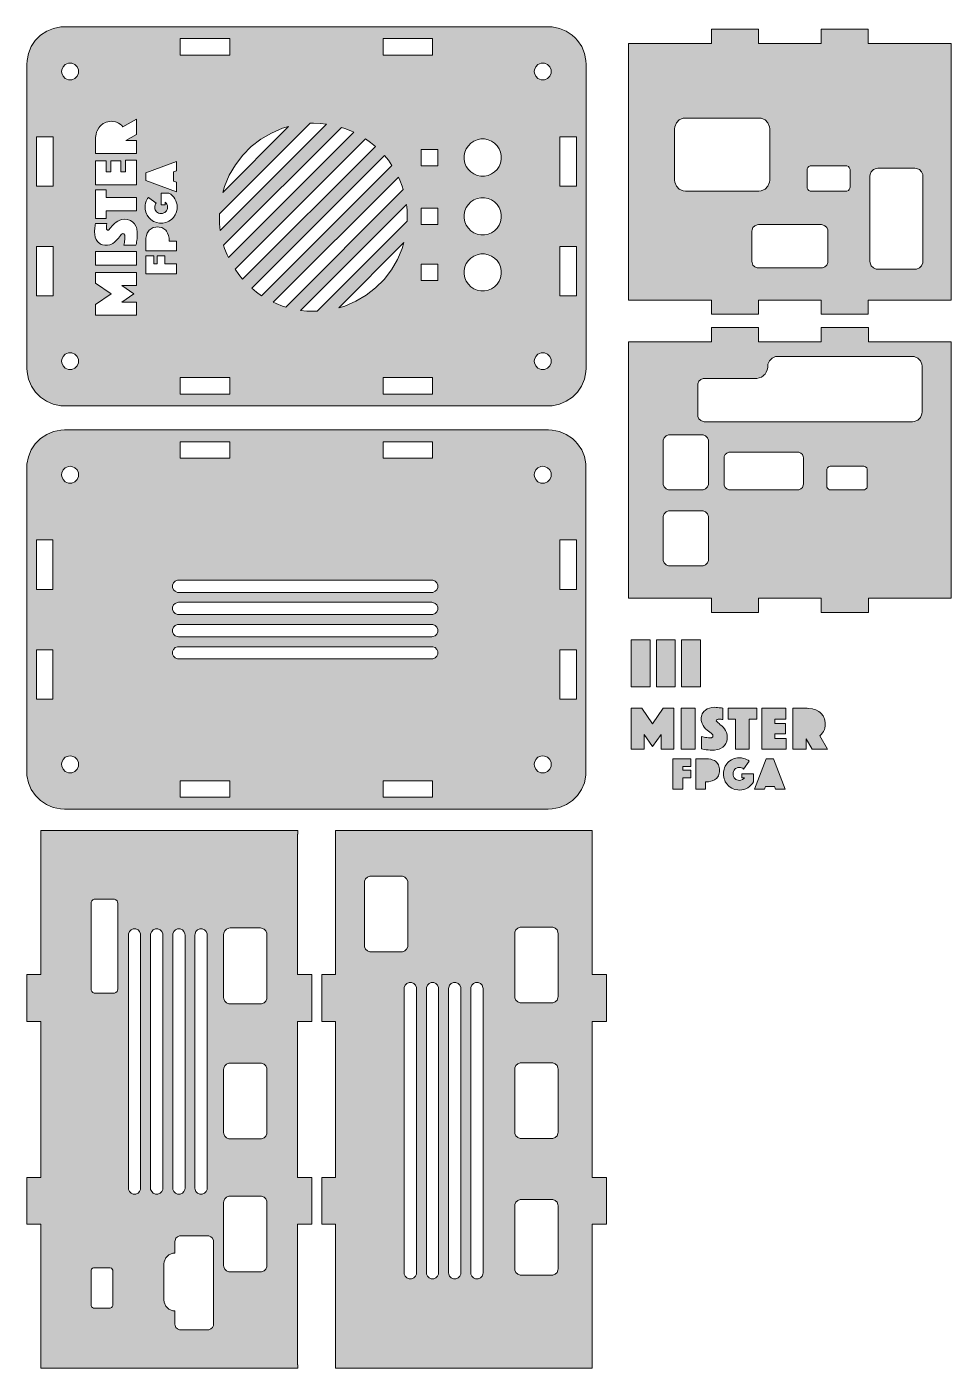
# Model space of a CAD drawing. Header units: millimetres. Extents: x 7 to 203, y 6 to 291.
import ezdxf

# ---------------------------------------------------------------- set-up
doc = ezdxf.new("R2010")
doc.units = ezdxf.units.MM
doc.header["$MEASUREMENT"] = 0
doc.layers.add('_U+5716_U+5C64 1', color=7, linetype='Continuous')

# ---------------------------------------------------------------- blocks, each defined once
blk = doc.blocks.new('block 2')
at = {"layer": '_U+5716_U+5C64 1', "true_color": 0x5a7cba}
h = blk.add_hatch(color=163, dxfattribs=at)
h.paths.add_polyline_path([(117.57, 210.46), (118.4, 210.48), (119.97, 210.8), (121.4, 211.41), (122.7, 212.28), (123.78, 213.36), (124.64, 214.65), (125.26, 216.09), (125.57, 217.66), (125.62, 218.48), (125.62, 283.04), (125.57, 283.85), (125.28, 285.37), (124.69, 286.83), (123.8, 288.12), (123.27, 288.71), (122.67, 289.24), (121.38, 290.11), (119.94, 290.72), (118.4, 291.02), (117.59, 291.04), (14.7, 291.04), (13.92, 291.02), (12.38, 290.72), (10.94, 290.11), (9.62, 289.24), (9.05, 288.71), (8.5, 288.12), (7.63, 286.83), (7.04, 285.39), (6.75, 283.85), (6.7, 283.04), (6.7, 218.48), (6.75, 217.66), (7.06, 216.09), (7.68, 214.65), (8.52, 213.36), (9.62, 212.28), (10.89, 211.41), (12.33, 210.8), (13.9, 210.48), (14.72, 210.46)])
h.paths.add_polyline_path([(82.46, 288.54), (82.46, 285.05), (92.96, 285.05), (92.96, 288.54)])
h.paths.add_polyline_path([(39.34, 288.54), (39.34, 285.05), (49.84, 285.05), (49.84, 288.54)])
h.paths.add_polyline_path([(15.91, 279.76), (15.55, 279.78), (14.89, 280.06), (14.41, 280.54), (14.15, 281.18), (14.11, 281.54), (14.15, 281.9), (14.41, 282.55), (14.89, 283.04), (15.55, 283.32), (15.91, 283.34), (16.27, 283.32), (16.93, 283.04), (17.41, 282.55), (17.69, 281.9), (17.71, 281.54), (17.69, 281.18), (17.41, 280.54), (16.93, 280.06), (16.27, 279.78)])
h.paths.add_polyline_path([(116.41, 279.76), (116.05, 279.78), (115.39, 280.06), (114.91, 280.54), (114.63, 281.18), (114.61, 281.54), (114.63, 281.9), (114.91, 282.55), (115.39, 283.04), (116.05, 283.32), (116.41, 283.34), (116.77, 283.32), (117.43, 283.04), (117.91, 282.55), (118.17, 281.9), (118.21, 281.54), (118.17, 281.18), (117.91, 280.54), (117.43, 280.06), (116.77, 279.78)])
h.paths.add_polyline_path([(21.31, 264.08), (21.31, 267.08), (21.33, 267.48), (21.43, 268.25), (21.54, 268.61), (21.65, 268.96), (21.99, 269.58), (22.2, 269.83), (22.41, 270.09), (22.94, 270.49), (23.26, 270.66), (23.57, 270.79), (24.29, 270.93), (24.69, 270.95), (25.01, 270.93), (25.56, 270.85), (25.8, 270.76), (26.22, 270.57), (26.56, 270.36), (26.87, 270.09), (27.13, 269.77), (29.99, 271.4), (29.99, 268.16), (27.78, 266.85), (29.99, 266.85), (29.99, 264.08)])
h.paths.add_polyline_path([(47.85, 247.76), (70.44, 270.36), (69.06, 270.51), (67.64, 270.55), (67.28, 270.55), (66.92, 270.53), (47.66, 251.27), (47.64, 250.91), (47.64, 250.55), (47.68, 249.13)])
h.paths.add_polyline_path([(48.36, 255.82), (62.37, 269.85), (61.1, 269.47), (58.71, 268.46), (56.47, 267.14), (54.43, 265.58), (52.61, 263.76), (51.05, 261.73), (49.73, 259.5), (48.72, 257.09)])
h.paths.add_polyline_path([(49.59, 241.96), (76.26, 268.61), (75.6, 268.9), (74.29, 269.43), (73.59, 269.64), (48.55, 244.6), (48.76, 243.92), (49.29, 242.59)])
h.paths.add_polyline_path([(8.76, 267.67), (8.76, 257.17), (12.27, 257.17), (12.27, 267.67)])
h.paths.add_polyline_path([(120.05, 267.67), (120.05, 257.17), (123.56, 257.17), (123.56, 267.67)])
h.paths.add_polyline_path([(52.59, 237.38), (80.81, 265.6), (79.79, 266.45), (78.71, 267.21), (50.98, 239.48), (51.75, 238.4)])
h.paths.add_polyline_path([(103.65, 259.29), (103.24, 259.31), (102.46, 259.46), (101.76, 259.76), (101.13, 260.2), (100.6, 260.73), (100.15, 261.37), (99.86, 262.06), (99.71, 262.85), (99.69, 263.25), (99.71, 263.65), (99.86, 264.41), (100.15, 265.13), (100.6, 265.77), (101.13, 266.3), (101.76, 266.72), (102.46, 267.02), (103.24, 267.19), (103.65, 267.19), (104.05, 267.19), (104.81, 267.02), (105.53, 266.72), (106.16, 266.3), (106.69, 265.77), (107.12, 265.13), (107.41, 264.41), (107.58, 263.65), (107.58, 263.25), (107.58, 262.85), (107.41, 262.06), (107.12, 261.37), (106.69, 260.73), (106.16, 260.2), (105.53, 259.76), (104.81, 259.46), (104.05, 259.31)])
h.paths.add_polyline_path([(90.59, 264.99), (90.59, 261.49), (94.1, 261.49), (94.1, 264.99)])
h.paths.add_polyline_path([(56.63, 233.87), (84.34, 261.58), (83.58, 262.66), (82.73, 263.67), (54.52, 235.46), (55.53, 234.61)])
h.paths.add_polyline_path([(21.31, 262.57), (21.31, 257.45), (29.99, 257.45), (29.99, 262.66), (27.72, 262.66), (27.72, 260.22), (26.71, 260.22), (26.71, 262.53), (24.55, 262.53), (24.55, 260.22), (23.59, 260.22), (23.59, 262.57)])
h.paths.add_polyline_path([(32.02, 258.4), (32.02, 259.97), (38.52, 262.42), (38.52, 260.39), (37.92, 260.18), (37.92, 258.21), (38.52, 257.98), (38.52, 255.95)])
h.paths.add_polyline_path([(61.76, 231.44), (86.76, 256.43), (86.54, 257.13), (86.04, 258.47), (85.74, 259.1), (59.09, 232.47), (59.75, 232.18), (61.08, 231.65)])
h.paths.add_polyline_path([(21.31, 256.35), (21.31, 250.3), (23.59, 250.3), (23.59, 251.9), (29.99, 251.9), (29.99, 254.76), (23.59, 254.76), (23.59, 256.35)])
h.paths.add_polyline_path([(35.26, 255.69), (35.26, 253.2), (36.1, 253.2), (36.1, 253.79), (36.34, 253.58), (36.48, 253.3), (36.61, 253.03), (36.63, 252.71), (36.61, 252.43), (36.53, 252.18), (36.42, 251.95), (36.25, 251.74), (36.06, 251.57), (35.81, 251.46), (35.55, 251.35), (35.28, 251.33), (34.98, 251.35), (34.73, 251.44), (34.47, 251.54), (34.28, 251.71), (34.11, 251.88), (34.01, 252.12), (33.92, 252.35), (33.9, 252.62), (33.92, 252.88), (33.99, 253.15), (34.07, 253.39), (34.22, 253.58), (32.55, 254.76), (32.38, 254.53), (32.21, 254.23), (32.08, 253.94), (31.95, 253.56), (31.87, 253.13), (31.85, 252.6), (31.87, 252.26), (32, 251.61), (32.12, 251.29), (32.27, 250.99), (32.63, 250.47), (32.86, 250.25), (33.1, 250.04), (33.63, 249.68), (33.94, 249.56), (34.26, 249.43), (34.92, 249.3), (35.28, 249.3), (35.62, 249.3), (36.29, 249.45), (36.61, 249.56), (36.91, 249.7), (37.46, 250.06), (37.69, 250.3), (37.92, 250.53), (38.28, 251.08), (38.41, 251.38), (38.54, 251.69), (38.66, 252.35), (38.69, 252.71), (38.66, 253.17), (38.56, 253.64), (38.41, 254.06), (38.2, 254.47), (37.94, 254.85), (37.63, 255.16), (37.29, 255.46), (36.91, 255.69)])
h.paths.add_polyline_path([(103.65, 246.8), (103.24, 246.82), (102.46, 246.97), (101.76, 247.27), (101.13, 247.69), (100.6, 248.24), (100.15, 248.86), (99.86, 249.58), (99.71, 250.34), (99.69, 250.74), (99.71, 251.16), (99.86, 251.93), (100.15, 252.65), (100.6, 253.26), (101.13, 253.81), (101.76, 254.23), (102.46, 254.53), (103.24, 254.68), (103.65, 254.7), (104.05, 254.68), (104.81, 254.53), (105.53, 254.23), (106.16, 253.81), (106.69, 253.26), (107.12, 252.65), (107.41, 251.93), (107.58, 251.16), (107.58, 250.74), (107.58, 250.34), (107.41, 249.58), (107.12, 248.86), (106.69, 248.24), (106.16, 247.69), (105.53, 247.27), (104.81, 246.97), (104.05, 246.82)])
h.paths.add_polyline_path([(87.58, 249.7), (68.45, 230.57), (68.04, 230.55), (67.64, 230.55), (66.27, 230.59), (64.91, 230.74), (87.45, 253.28), (87.54, 252.67), (87.58, 252.05)])
h.paths.add_polyline_path([(90.59, 252.5), (90.59, 249), (94.1, 249), (94.1, 252.5)])
h.paths.add_polyline_path([(21.29, 249.2), (21.24, 248.92), (21.2, 248.64), (21.18, 248.37), (21.14, 248.07), (21.12, 247.76), (21.12, 247.46), (21.14, 246.87), (21.27, 246.34), (21.46, 245.83), (21.75, 245.41), (21.9, 245.22), (22.3, 244.92), (22.54, 244.79), (22.77, 244.71), (23.3, 244.58), (23.59, 244.58), (23.87, 244.58), (24.36, 244.69), (24.57, 244.77), (24.99, 244.96), (25.33, 245.22), (25.65, 245.51), (25.92, 245.83), (26.18, 246.13), (26.41, 246.42), (26.62, 246.68), (26.79, 246.89), (26.96, 247.04), (27.13, 247.06), (27.34, 247.04), (27.55, 246.74), (27.57, 246.46), (27.57, 246.13), (27.55, 245.79), (27.49, 245.47), (27.45, 245.19), (27.38, 244.9), (27.3, 244.6), (29.9, 244.6), (29.99, 244.92), (30.05, 245.3), (30.11, 245.64), (30.16, 246.04), (30.2, 246.49), (30.2, 246.95), (30.2, 247.35), (30.09, 248.07), (29.99, 248.37), (29.88, 248.67), (29.58, 249.15), (29.41, 249.36), (29.22, 249.53), (28.78, 249.83), (28.53, 249.91), (28.02, 250.06), (27.47, 250.11), (26.94, 250.08), (26.47, 249.94), (26.05, 249.75), (25.69, 249.49), (25.35, 249.24), (25.05, 248.94), (24.8, 248.64), (24.59, 248.39), (24.38, 248.14), (24.21, 247.95), (24.06, 247.8), (23.95, 247.78), (23.85, 247.8), (23.76, 247.86), (23.72, 247.95), (23.68, 248.03), (23.66, 248.14), (23.66, 248.26), (23.64, 248.37), (23.64, 248.45), (23.64, 248.6), (23.66, 248.73), (23.68, 248.86), (23.68, 248.96), (23.7, 249.09), (23.7, 249.2)])
h.paths.add_polyline_path([(34.49, 248.48), (34.81, 248.45), (35.38, 248.35), (35.64, 248.24), (35.87, 248.12), (36.25, 247.8), (36.4, 247.59), (36.65, 247.16), (36.82, 246.66), (36.95, 246.1), (36.97, 245.49), (38.52, 245.49), (38.52, 243.42), (32.02, 243.42), (32.02, 245.49), (32.04, 246.1), (32.15, 246.66), (32.31, 247.16), (32.57, 247.59), (32.74, 247.8), (33.12, 248.12), (33.35, 248.24), (33.58, 248.35), (34.16, 248.45)])
h.paths.add_polyline_path([(73.04, 231.29), (74.29, 231.67), (76.66, 232.69), (78.86, 233.98), (80.87, 235.52), (82.67, 237.32), (84.24, 239.35), (85.53, 241.55), (86.54, 243.92), (86.9, 245.17)])
h.paths.add_polyline_path([(8.76, 244.33), (8.76, 233.83), (12.27, 233.83), (12.27, 244.33)])
h.paths.add_polyline_path([(120.05, 244.33), (120.05, 233.83), (123.56, 233.83), (123.56, 244.33)])
h.paths.add_polyline_path([(21.31, 243.29), (21.31, 240.35), (29.99, 240.35), (29.99, 243.29)])
h.paths.add_polyline_path([(103.65, 234.87), (103.24, 234.89), (102.46, 235.03), (101.76, 235.35), (101.13, 235.78), (100.6, 236.3), (100.15, 236.94), (99.86, 237.64), (99.71, 238.42), (99.69, 238.82), (99.71, 239.23), (99.86, 240.01), (100.15, 240.71), (100.6, 241.34), (101.13, 241.87), (101.76, 242.29), (102.46, 242.59), (103.24, 242.76), (103.65, 242.78), (104.05, 242.76), (104.81, 242.59), (105.53, 242.29), (106.16, 241.87), (106.69, 241.34), (107.12, 240.71), (107.41, 240.01), (107.58, 239.23), (107.58, 238.82), (107.58, 238.42), (107.41, 237.64), (107.12, 236.94), (106.69, 236.3), (106.16, 235.78), (105.53, 235.35), (104.81, 235.03), (104.05, 234.89)])
h.paths.add_polyline_path([(32.02, 242.38), (32.02, 238.55), (38.52, 238.55), (38.52, 240.62), (36.06, 240.62), (36.06, 242.36), (34.43, 242.36), (34.43, 240.62), (33.71, 240.62), (33.71, 242.38)])
h.paths.add_polyline_path([(90.59, 240.58), (90.59, 237.07), (94.1, 237.07), (94.1, 240.58)])
h.paths.add_polyline_path([(21.31, 238.78), (21.31, 236.5), (24.65, 234.25), (21.31, 231.99), (21.31, 229.7), (29.99, 229.7), (29.99, 232.47), (26.87, 232.47), (29.46, 234.25), (26.87, 236.01), (29.99, 236.01), (29.99, 238.78)])
h.paths.add_polyline_path([(116.41, 218.16), (116.05, 218.19), (115.39, 218.46), (114.91, 218.95), (114.63, 219.58), (114.61, 219.96), (114.63, 220.32), (114.91, 220.96), (115.39, 221.45), (116.05, 221.72), (116.41, 221.74), (116.77, 221.72), (117.43, 221.45), (117.91, 220.96), (118.17, 220.32), (118.21, 219.96), (118.17, 219.58), (117.91, 218.95), (117.43, 218.46), (116.77, 218.19)])
h.paths.add_polyline_path([(15.91, 218.16), (15.55, 218.19), (14.89, 218.46), (14.41, 218.95), (14.15, 219.58), (14.11, 219.96), (14.15, 220.32), (14.41, 220.96), (14.89, 221.45), (15.55, 221.72), (15.91, 221.74), (16.27, 221.72), (16.93, 221.45), (17.41, 220.96), (17.69, 220.32), (17.71, 219.96), (17.69, 219.58), (17.41, 218.95), (16.93, 218.46), (16.27, 218.19)])
h.paths.add_polyline_path([(82.46, 216.45), (82.46, 212.96), (92.96, 212.96), (92.96, 216.45)])
h.paths.add_polyline_path([(39.34, 216.45), (39.34, 212.96), (49.84, 212.96), (49.84, 216.45)])
h = blk.add_hatch(color=163, dxfattribs=at)
h.paths.add_polyline_path([(185.62, 287.51), (203.26, 287.51), (203.26, 232.94), (185.62, 232.94), (185.62, 229.93), (175.63, 229.93), (175.63, 232.94), (162.28, 232.94), (162.28, 229.93), (152.29, 229.93), (152.29, 232.94), (134.66, 232.94), (134.66, 287.51), (152.29, 287.51), (152.29, 290.51), (162.28, 290.51), (162.28, 287.51), (175.63, 287.51), (175.63, 290.51), (185.62, 290.51)])
h.paths.add_polyline_path([(195.55, 239.5), (195.89, 239.52), (196.5, 239.78), (196.97, 240.24), (197.22, 240.86), (197.25, 241.19), (197.25, 259.29), (197.22, 259.63), (196.97, 260.24), (196.5, 260.69), (195.89, 260.94), (195.55, 260.98), (187.68, 260.98), (187.32, 260.94), (186.73, 260.69), (186.26, 260.24), (186.01, 259.63), (185.98, 259.29), (185.98, 241.19), (186.01, 240.86), (186.26, 240.24), (186.73, 239.78), (187.32, 239.52), (187.68, 239.5)])
h.paths.add_polyline_path([(175.66, 239.8), (175.93, 239.82), (176.42, 240.03), (176.8, 240.39), (177.01, 240.9), (177.03, 241.17), (177.03, 247.61), (177.01, 247.88), (176.8, 248.37), (176.42, 248.75), (175.93, 248.96), (175.66, 248.98), (162.28, 248.98), (161.98, 248.96), (161.49, 248.75), (161.11, 248.37), (160.92, 247.88), (160.9, 247.61), (160.9, 241.17), (160.92, 240.9), (161.11, 240.39), (161.49, 240.03), (161.98, 239.82), (162.28, 239.8)])
h.paths.add_polyline_path([(162.36, 256.12), (162.83, 256.14), (163.67, 256.5), (164.29, 257.13), (164.65, 257.98), (164.69, 258.45), (164.69, 269.32), (164.65, 269.79), (164.29, 270.64), (163.67, 271.25), (162.83, 271.61), (162.36, 271.65), (146.76, 271.65), (146.28, 271.61), (145.45, 271.25), (144.82, 270.64), (144.46, 269.79), (144.43, 269.32), (144.43, 258.45), (144.46, 257.98), (144.82, 257.13), (145.45, 256.5), (146.28, 256.14), (146.76, 256.12)])
h.paths.add_polyline_path([(180.95, 256.12), (181.09, 256.12), (181.39, 256.24), (181.6, 256.48), (181.73, 256.75), (181.75, 256.92), (181.75, 260.69), (181.73, 260.86), (181.6, 261.13), (181.39, 261.37), (181.09, 261.47), (180.95, 261.49), (173.43, 261.49), (173.26, 261.47), (172.97, 261.37), (172.76, 261.13), (172.63, 260.86), (172.63, 260.69), (172.63, 256.92), (172.63, 256.75), (172.76, 256.48), (172.97, 256.24), (173.26, 256.12), (173.43, 256.12)])
h = blk.add_hatch(color=163, dxfattribs=at)
h.paths.add_polyline_path([(162.3, 166.52), (152.29, 166.52), (152.29, 169.52), (134.66, 169.52), (134.66, 224.09), (152.29, 224.09), (152.29, 227.1), (162.3, 227.1), (162.3, 224.09), (175.63, 224.09), (175.63, 227.1), (185.65, 227.1), (185.65, 224.09), (203.26, 224.09), (203.26, 169.52), (185.65, 169.52), (185.65, 166.52), (175.63, 166.52), (175.63, 169.52), (162.3, 169.52)])
h.paths.add_polyline_path([(150.21, 176.4), (150.51, 176.42), (151.04, 176.66), (151.44, 177.04), (151.65, 177.57), (151.67, 177.86), (151.67, 186.65), (151.65, 186.94), (151.44, 187.47), (151.04, 187.88), (150.51, 188.09), (150.21, 188.11), (143.44, 188.11), (143.14, 188.09), (142.64, 187.88), (142.23, 187.47), (142.02, 186.94), (142, 186.65), (142, 177.86), (142.02, 177.57), (142.23, 177.04), (142.64, 176.66), (143.14, 176.42), (143.44, 176.4)])
h.paths.add_polyline_path([(150.21, 192.6), (150.51, 192.62), (151.04, 192.83), (151.44, 193.23), (151.65, 193.74), (151.67, 194.03), (151.67, 202.84), (151.65, 203.14), (151.44, 203.64), (151.04, 204.05), (150.51, 204.26), (150.21, 204.28), (143.44, 204.28), (143.14, 204.26), (142.64, 204.05), (142.23, 203.64), (142.02, 203.14), (142, 202.84), (142, 194.03), (142.02, 193.74), (142.23, 193.23), (142.64, 192.83), (143.14, 192.62), (143.44, 192.6)])
h.paths.add_polyline_path([(170.62, 192.6), (170.85, 192.6), (171.29, 192.79), (171.61, 193.12), (171.8, 193.55), (171.82, 193.8), (171.82, 199.41), (171.8, 199.67), (171.61, 200.09), (171.29, 200.41), (170.85, 200.6), (170.62, 200.62), (156.2, 200.62), (155.97, 200.6), (155.53, 200.41), (155.21, 200.09), (155.02, 199.67), (155.02, 199.41), (155.02, 193.8), (155.02, 193.55), (155.21, 193.12), (155.53, 192.79), (155.97, 192.6), (156.2, 192.6)])
h.paths.add_polyline_path([(184.65, 192.6), (184.82, 192.6), (185.07, 192.7), (185.29, 192.91), (185.39, 193.19), (185.41, 193.34), (185.41, 196.83), (185.39, 196.98), (185.29, 197.25), (185.07, 197.46), (184.82, 197.57), (184.65, 197.59), (177.54, 197.59), (177.39, 197.57), (177.14, 197.46), (176.93, 197.25), (176.82, 196.98), (176.8, 196.83), (176.8, 193.34), (176.82, 193.19), (176.93, 192.91), (177.14, 192.7), (177.39, 192.6), (177.54, 192.6)])
h.paths.add_polyline_path([(195, 207.07), (195.42, 207.12), (196.19, 207.43), (196.74, 207.98), (197.05, 208.75), (197.08, 209.17), (197.08, 218.86), (197.05, 219.29), (196.74, 220.03), (196.19, 220.6), (195.42, 220.92), (195, 220.94), (166.34, 220.94), (165.92, 220.92), (165.18, 220.6), (164.61, 220.03), (164.29, 219.29), (164.27, 218.86), (164.25, 218.61), (164.14, 218.1), (163.95, 217.64), (163.67, 217.21), (163.51, 217.02), (163.31, 216.85), (162.89, 216.56), (162.4, 216.37), (161.92, 216.26), (161.66, 216.26), (150.76, 216.26), (150.49, 216.24), (150, 216.03), (149.62, 215.67), (149.41, 215.16), (149.39, 214.88), (149.39, 208.45), (149.41, 208.17), (149.62, 207.69), (150, 207.31), (150.49, 207.09), (150.76, 207.07)])
h = blk.add_hatch(color=163, dxfattribs=at)
h.paths.add_polyline_path([(117.59, 124.71), (118.42, 124.74), (119.99, 125.05), (121.43, 125.67), (122.7, 126.53), (123.78, 127.61), (124.64, 128.88), (125.26, 130.32), (125.57, 131.89), (125.6, 132.71), (125.6, 197.34), (125.57, 198.12), (125.28, 199.67), (124.69, 201.1), (123.82, 202.4), (123.27, 202.97), (122.7, 203.52), (121.38, 204.39), (119.97, 204.98), (118.42, 205.27), (117.64, 205.32), (14.72, 205.32), (13.92, 205.27), (12.4, 204.98), (10.94, 204.39), (9.62, 203.5), (9.05, 202.97), (8.5, 202.37), (7.63, 201.06), (7.04, 199.62), (6.72, 198.08), (6.7, 197.29), (6.7, 132.67), (6.72, 131.87), (7.04, 130.3), (7.66, 128.88), (8.52, 127.59), (9.6, 126.51), (10.87, 125.67), (12.31, 125.05), (13.86, 124.74), (14.68, 124.71)])
h.paths.add_polyline_path([(39.34, 202.8), (39.34, 199.31), (49.84, 199.31), (49.84, 202.8)])
h.paths.add_polyline_path([(82.46, 202.8), (82.46, 199.31), (92.96, 199.31), (92.96, 202.8)])
h.paths.add_polyline_path([(15.91, 194.01), (15.55, 194.03), (14.89, 194.31), (14.41, 194.8), (14.13, 195.43), (14.11, 195.79), (14.13, 196.17), (14.41, 196.81), (14.89, 197.29), (15.55, 197.57), (15.91, 197.59), (16.27, 197.57), (16.91, 197.29), (17.39, 196.81), (17.67, 196.17), (17.71, 195.79), (17.67, 195.43), (17.39, 194.8), (16.91, 194.31), (16.27, 194.03)])
h.paths.add_polyline_path([(116.41, 194.01), (116.03, 194.03), (115.39, 194.31), (114.91, 194.8), (114.63, 195.43), (114.61, 195.79), (114.63, 196.17), (114.91, 196.81), (115.39, 197.29), (116.03, 197.57), (116.41, 197.59), (116.77, 197.57), (117.4, 197.29), (117.89, 196.81), (118.17, 196.17), (118.19, 195.79), (118.17, 195.43), (117.89, 194.8), (117.4, 194.31), (116.77, 194.03)])
h.paths.add_polyline_path([(8.76, 181.93), (8.76, 171.43), (12.25, 171.43), (12.25, 181.93)])
h.paths.add_polyline_path([(120.05, 181.93), (120.05, 171.43), (123.56, 171.43), (123.56, 181.93)])
h.paths.add_polyline_path([(38.98, 173.38), (38.73, 173.38), (38.26, 173.16), (37.9, 172.8), (37.71, 172.34), (37.69, 172.08), (37.71, 171.81), (37.9, 171.34), (38.26, 171.01), (38.73, 170.79), (38.98, 170.79), (92.81, 170.79), (93.06, 170.79), (93.53, 171.01), (93.89, 171.34), (94.08, 171.81), (94.1, 172.08), (94.08, 172.34), (93.89, 172.8), (93.53, 173.16), (93.06, 173.38), (92.81, 173.38)])
h.paths.add_polyline_path([(38.98, 168.68), (38.73, 168.66), (38.26, 168.44), (37.9, 168.11), (37.71, 167.64), (37.69, 167.36), (37.71, 167.11), (37.9, 166.65), (38.26, 166.29), (38.73, 166.09), (38.98, 166.07), (92.81, 166.07), (93.06, 166.09), (93.53, 166.29), (93.89, 166.65), (94.08, 167.11), (94.1, 167.36), (94.08, 167.64), (93.89, 168.11), (93.53, 168.44), (93.06, 168.66), (92.81, 168.68)])
h.paths.add_polyline_path([(38.98, 163.96), (38.73, 163.94), (38.26, 163.72), (37.9, 163.39), (37.71, 162.92), (37.69, 162.64), (37.71, 162.39), (37.9, 161.92), (38.26, 161.57), (38.73, 161.37), (38.98, 161.35), (92.81, 161.35), (93.06, 161.37), (93.53, 161.57), (93.89, 161.92), (94.08, 162.39), (94.1, 162.64), (94.08, 162.92), (93.89, 163.39), (93.53, 163.72), (93.06, 163.94), (92.81, 163.96)])
h.paths.add_polyline_path([(38.98, 159.24), (38.73, 159.22), (38.26, 159.03), (37.9, 158.67), (37.71, 158.2), (37.69, 157.92), (37.71, 157.67), (37.9, 157.2), (38.26, 156.85), (38.73, 156.65), (38.98, 156.63), (92.81, 156.63), (93.06, 156.65), (93.53, 156.85), (93.89, 157.2), (94.08, 157.67), (94.1, 157.92), (94.08, 158.2), (93.89, 158.67), (93.53, 159.03), (93.06, 159.22), (92.81, 159.24)])
h.paths.add_polyline_path([(8.76, 158.58), (8.76, 148.08), (12.25, 148.08), (12.25, 158.58)])
h.paths.add_polyline_path([(120.05, 158.58), (120.05, 148.08), (123.56, 148.08), (123.56, 158.58)])
h.paths.add_polyline_path([(116.41, 132.42), (116.03, 132.44), (115.39, 132.71), (114.91, 133.2), (114.63, 133.86), (114.61, 134.22), (114.63, 134.58), (114.91, 135.23), (115.39, 135.72), (116.03, 135.97), (116.41, 136.02), (116.77, 135.97), (117.4, 135.72), (117.89, 135.23), (118.17, 134.58), (118.19, 134.22), (118.17, 133.86), (117.89, 133.2), (117.4, 132.71), (116.77, 132.44)])
h.paths.add_polyline_path([(15.91, 132.42), (15.55, 132.44), (14.89, 132.71), (14.41, 133.2), (14.13, 133.86), (14.11, 134.22), (14.13, 134.58), (14.41, 135.23), (14.89, 135.72), (15.55, 135.97), (15.91, 136.02), (16.27, 135.97), (16.91, 135.72), (17.39, 135.23), (17.67, 134.58), (17.71, 134.22), (17.67, 133.86), (17.39, 133.2), (16.91, 132.71), (16.27, 132.44)])
h.paths.add_polyline_path([(39.34, 130.7), (39.34, 127.21), (49.84, 127.21), (49.84, 130.7)])
h.paths.add_polyline_path([(82.46, 130.7), (82.46, 127.21), (92.96, 127.21), (92.96, 130.7)])
for points in [[(135.23, 160.7), (139.23, 160.7), (139.23, 150.71), (135.23, 150.71)], [(140.58, 160.7), (144.58, 160.7), (144.58, 150.71), (140.58, 150.71)], [(145.94, 160.7), (149.92, 160.7), (149.92, 150.71), (145.94, 150.71)]]:
    blk.add_hatch(color=163, dxfattribs=at).paths.add_polyline_path(points)
h = blk.add_hatch(color=163, dxfattribs=at)
h.paths.add_polyline_path([(159.12, 133.22), (158.93, 133.37), (158.68, 133.46), (158.43, 133.52), (158.17, 133.54), (157.9, 133.52), (157.64, 133.43), (157.43, 133.33), (157.24, 133.16), (157.09, 132.97), (156.96, 132.71), (156.9, 132.46), (156.88, 132.19), (156.9, 131.89), (156.99, 131.64), (157.11, 131.38), (157.28, 131.19), (157.47, 131.02), (157.71, 130.92), (157.96, 130.83), (158.23, 130.81), (158.55, 130.83), (158.85, 130.96), (159.1, 131.11), (159.31, 131.34), (158.72, 131.34), (158.72, 132.19), (161.24, 132.19), (161.24, 130.53), (160.99, 130.15), (160.69, 129.82), (160.37, 129.5), (159.99, 129.24), (159.61, 129.03), (159.17, 128.88), (158.72, 128.78), (158.23, 128.76), (157.9, 128.78), (157.24, 128.9), (156.92, 129.03), (156.61, 129.16), (156.08, 129.54), (155.82, 129.75), (155.61, 129.98), (155.23, 130.53), (155.1, 130.83), (154.98, 131.15), (154.85, 131.83), (154.83, 132.19), (154.85, 132.52), (154.98, 133.18), (155.08, 133.5), (155.21, 133.82), (155.57, 134.34), (155.78, 134.6), (156.01, 134.81), (156.54, 135.17), (156.84, 135.32), (157.13, 135.45), (157.79, 135.57), (158.15, 135.59), (158.66, 135.57), (159.08, 135.49), (159.46, 135.36), (159.76, 135.23), (160.06, 135.09), (160.29, 134.9)])
h.paths.add_polyline_path([(147.93, 135.42), (147.93, 133.73), (146.17, 133.73), (146.17, 133.01), (147.88, 133.01), (147.88, 131.38), (146.17, 131.38), (146.17, 128.93), (144.1, 128.93), (144.1, 135.42)])
h.paths.add_polyline_path([(151.02, 135.42), (151.63, 135.4), (152.18, 135.3), (152.46, 135.21), (152.92, 135), (153.13, 134.87), (153.32, 134.7), (153.64, 134.32), (153.77, 134.11), (153.87, 133.86), (153.98, 133.29), (154, 132.95), (153.98, 132.63), (153.87, 132.06), (153.77, 131.8), (153.64, 131.59), (153.32, 131.19), (153.13, 131.04), (152.92, 130.92), (152.46, 130.68), (152.18, 130.62), (151.63, 130.51), (151.02, 130.47), (151.02, 128.93), (148.94, 128.93), (148.94, 135.42)])
h.paths.add_polyline_path([(165.5, 135.42), (167.97, 128.93), (165.92, 128.93), (165.71, 129.52), (163.74, 129.52), (163.53, 128.93), (161.47, 128.93), (163.95, 135.42)])
h.paths.add_polyline_path([(150.15, 140.14), (150.42, 140.06), (150.74, 140.02), (151.02, 139.95), (151.33, 139.91), (151.65, 139.87), (151.99, 139.87), (152.27, 139.89), (152.56, 140.1), (152.6, 140.31), (152.56, 140.48), (152.41, 140.65), (152.22, 140.82), (151.95, 141.03), (151.67, 141.27), (151.36, 141.52), (151.04, 141.8), (150.76, 142.11), (150.49, 142.47), (150.3, 142.87), (150.21, 143.09), (150.13, 143.57), (150.11, 143.85), (150.13, 144.15), (150.23, 144.67), (150.34, 144.93), (150.45, 145.14), (150.76, 145.54), (150.95, 145.69), (151.36, 145.99), (151.86, 146.18), (152.39, 146.3), (152.99, 146.35), (153.3, 146.33), (153.6, 146.3), (153.92, 146.26), (154.17, 146.24), (154.45, 146.2), (154.72, 146.18), (154.72, 143.74), (154.62, 143.74), (154.49, 143.76), (154.38, 143.79), (154.26, 143.79), (154.13, 143.81), (153.98, 143.81), (153.9, 143.81), (153.79, 143.79), (153.68, 143.79), (153.58, 143.76), (153.47, 143.72), (153.39, 143.68), (153.32, 143.59), (153.3, 143.49), (153.35, 143.38), (153.49, 143.23), (153.68, 143.07), (153.92, 142.87), (154.17, 142.64), (154.47, 142.39), (154.76, 142.09), (155.04, 141.75), (155.27, 141.39), (155.46, 140.97), (155.61, 140.5), (155.63, 139.98), (155.61, 139.42), (155.46, 138.92), (155.36, 138.66), (155.08, 138.22), (154.89, 138.05), (154.68, 137.86), (154.19, 137.56), (153.92, 137.46), (153.6, 137.35), (152.9, 137.24), (152.5, 137.24), (152.01, 137.24), (151.57, 137.29), (151.17, 137.33), (150.83, 137.39), (150.47, 137.46), (150.15, 137.54)])
h.paths.add_polyline_path([(139.78, 142.81), (142.02, 146.13), (144.31, 146.13), (144.31, 137.46), (141.56, 137.46), (141.56, 140.59), (139.78, 137.99), (138, 140.59), (138, 137.46), (135.23, 137.46), (135.23, 146.13), (137.51, 146.13)])
h.paths.add_polyline_path([(148.82, 146.13), (148.82, 137.46), (145.87, 137.46), (145.87, 146.13)])
h.paths.add_polyline_path([(168.1, 146.13), (168.1, 143.85), (165.75, 143.85), (165.75, 142.9), (168.06, 142.9), (168.06, 140.74), (165.75, 140.74), (165.75, 139.74), (168.18, 139.74), (168.18, 137.46), (163, 137.46), (163, 146.13)])
h.paths.add_polyline_path([(161.9, 146.13), (161.9, 143.85), (160.29, 143.85), (160.29, 137.46), (157.43, 137.46), (157.43, 143.85), (155.82, 143.85), (155.82, 146.13)])
h.paths.add_polyline_path([(172.61, 146.13), (173.01, 146.11), (173.79, 146.01), (174.15, 145.9), (174.49, 145.8), (175.1, 145.46), (175.38, 145.27), (175.63, 145.03), (176.04, 144.5), (176.18, 144.21), (176.33, 143.87), (176.46, 143.15), (176.48, 142.75), (176.48, 142.43), (176.37, 141.88), (176.29, 141.65), (176.12, 141.22), (175.89, 140.89), (175.63, 140.57), (175.32, 140.31), (176.93, 137.46), (173.69, 137.46), (172.4, 139.66), (172.4, 137.46), (169.62, 137.46), (169.62, 146.13)])
h = blk.add_hatch(color=163, dxfattribs=at)
h.paths.add_polyline_path([(64.32, 6.52), (64.32, 5.82), (9.71, 5.82), (9.71, 36.41), (6.7, 36.41), (6.7, 46.4), (9.71, 46.4), (9.71, 79.52), (6.7, 79.52), (6.7, 89.51), (9.71, 89.51), (9.71, 120.12), (64.32, 120.12), (64.32, 119.4), (64.28, 119.4), (64.28, 89.51), (67.28, 89.51), (67.28, 79.52), (64.28, 79.52), (64.28, 46.4), (67.28, 46.4), (67.28, 36.41), (64.28, 36.41), (64.28, 6.52)])
h.paths.add_polyline_path([(57.74, 98.04), (57.71, 98.32), (57.5, 98.81), (57.14, 99.19), (56.63, 99.4), (56.36, 99.42), (49.93, 99.42), (49.65, 99.4), (49.16, 99.19), (48.78, 98.81), (48.57, 98.32), (48.55, 98.04), (48.55, 84.67), (48.57, 84.39), (48.78, 83.88), (49.16, 83.52), (49.65, 83.31), (49.93, 83.29), (56.36, 83.29), (56.63, 83.31), (57.14, 83.52), (57.5, 83.88), (57.71, 84.39), (57.74, 84.67)])
h.paths.add_polyline_path([(57.74, 41.04), (57.71, 41.32), (57.5, 41.83), (57.14, 42.19), (56.63, 42.4), (56.36, 42.42), (49.93, 42.42), (49.65, 42.4), (49.16, 42.19), (48.78, 41.83), (48.57, 41.32), (48.55, 41.04), (48.55, 27.66), (48.57, 27.39), (48.78, 26.9), (49.16, 26.52), (49.65, 26.31), (49.93, 26.29), (56.36, 26.29), (56.63, 26.31), (57.14, 26.52), (57.5, 26.9), (57.71, 27.39), (57.74, 27.66)])
h.paths.add_polyline_path([(57.74, 69.32), (57.71, 69.6), (57.5, 70.08), (57.14, 70.46), (56.63, 70.68), (56.36, 70.7), (49.93, 70.7), (49.65, 70.68), (49.16, 70.46), (48.78, 70.08), (48.57, 69.6), (48.55, 69.32), (48.55, 55.94), (48.57, 55.67), (48.78, 55.16), (49.16, 54.8), (49.65, 54.59), (49.93, 54.57), (56.36, 54.57), (56.63, 54.59), (57.14, 54.8), (57.5, 55.16), (57.71, 55.67), (57.74, 55.94)])
h.paths.add_polyline_path([(38.2, 30.31), (37.73, 30.27), (36.89, 29.93), (36.25, 29.29), (35.91, 28.45), (35.87, 27.98), (35.87, 20.32), (35.91, 19.85), (36.25, 19.01), (36.89, 18.37), (37.73, 18.03), (38.2, 17.99), (38.2, 15.18), (38.22, 14.92), (38.41, 14.48), (38.73, 14.16), (39.17, 13.97), (39.43, 13.95), (45.14, 13.95), (45.4, 13.97), (45.84, 14.16), (46.18, 14.48), (46.37, 14.92), (46.37, 15.18), (46.37, 32.74), (46.37, 33), (46.18, 33.44), (45.84, 33.76), (45.4, 33.95), (45.14, 33.97), (39.43, 33.97), (39.17, 33.95), (38.73, 33.76), (38.41, 33.44), (38.22, 33), (38.2, 32.74)])
h.paths.add_polyline_path([(45.06, 97.92), (45.04, 98.17), (44.85, 98.66), (44.49, 99), (44.02, 99.21), (43.77, 99.21), (43.49, 99.21), (43.02, 99), (42.66, 98.66), (42.47, 98.17), (42.45, 97.92), (42.45, 44.09), (42.47, 43.84), (42.66, 43.37), (43.02, 43.01), (43.49, 42.82), (43.77, 42.8), (44.02, 42.82), (44.49, 43.01), (44.85, 43.37), (45.04, 43.84), (45.06, 44.09)])
h.paths.add_polyline_path([(40.34, 97.92), (40.32, 98.17), (40.12, 98.66), (39.77, 99), (39.3, 99.21), (39.05, 99.21), (38.77, 99.21), (38.3, 99), (37.97, 98.66), (37.75, 98.17), (37.73, 97.92), (37.73, 44.09), (37.75, 43.84), (37.97, 43.37), (38.3, 43.01), (38.77, 42.82), (39.05, 42.8), (39.3, 42.82), (39.77, 43.01), (40.12, 43.37), (40.32, 43.84), (40.34, 44.09)])
h.paths.add_polyline_path([(35.62, 97.92), (35.6, 98.17), (35.4, 98.66), (35.04, 99), (34.58, 99.21), (34.33, 99.21), (34.05, 99.21), (33.58, 99), (33.25, 98.66), (33.03, 98.17), (33.01, 97.92), (33.01, 44.09), (33.03, 43.84), (33.25, 43.37), (33.58, 43.01), (34.05, 42.82), (34.33, 42.8), (34.58, 42.82), (35.04, 43.01), (35.4, 43.37), (35.6, 43.84), (35.62, 44.09)])
h.paths.add_polyline_path([(30.9, 97.92), (30.9, 98.17), (30.68, 98.66), (30.35, 99), (29.88, 99.21), (29.61, 99.21), (29.35, 99.21), (28.86, 99), (28.53, 98.66), (28.31, 98.17), (28.31, 97.92), (28.31, 44.09), (28.31, 43.84), (28.53, 43.37), (28.86, 43.01), (29.35, 42.82), (29.61, 42.8), (29.88, 42.82), (30.35, 43.01), (30.68, 43.37), (30.9, 43.84), (30.9, 44.09)])
h.paths.add_polyline_path([(26.03, 104.73), (26.01, 104.9), (25.88, 105.2), (25.65, 105.43), (25.35, 105.56), (25.18, 105.58), (21.2, 105.58), (21.03, 105.56), (20.74, 105.43), (20.5, 105.2), (20.38, 104.9), (20.36, 104.73), (20.36, 86.4), (20.38, 86.23), (20.5, 85.92), (20.74, 85.68), (21.03, 85.56), (21.2, 85.56), (25.18, 85.56), (25.35, 85.56), (25.65, 85.68), (25.88, 85.92), (26.01, 86.23), (26.03, 86.4)])
h.paths.add_polyline_path([(25.01, 26.48), (24.99, 26.63), (24.88, 26.88), (24.69, 27.07), (24.44, 27.18), (24.31, 27.18), (21.05, 27.18), (20.91, 27.18), (20.65, 27.07), (20.46, 26.88), (20.36, 26.63), (20.36, 26.48), (20.36, 19.26), (20.36, 19.13), (20.46, 18.88), (20.65, 18.69), (20.91, 18.58), (21.05, 18.56), (24.31, 18.56), (24.44, 18.58), (24.69, 18.69), (24.88, 18.88), (24.99, 19.13), (25.01, 19.26)])
h = blk.add_hatch(color=163, dxfattribs=at)
h.paths.add_polyline_path([(126.95, 6.52), (126.95, 5.82), (72.36, 5.82), (72.36, 36.41), (69.4, 36.41), (69.4, 46.4), (72.36, 46.4), (72.36, 79.52), (69.4, 79.52), (69.4, 89.51), (72.36, 89.51), (72.36, 120.12), (126.95, 120.12), (126.95, 119.4), (126.91, 119.4), (126.91, 89.51), (129.96, 89.51), (129.96, 79.52), (126.91, 79.52), (126.91, 46.4), (129.96, 46.4), (129.96, 36.41), (126.91, 36.41), (126.91, 6.52)])
h.paths.add_polyline_path([(119.67, 40.34), (119.65, 40.62), (119.44, 41.11), (119.06, 41.49), (118.57, 41.7), (118.29, 41.72), (111.86, 41.72), (111.58, 41.7), (111.1, 41.49), (110.72, 41.11), (110.5, 40.62), (110.48, 40.34), (110.48, 26.97), (110.5, 26.69), (110.72, 26.18), (111.1, 25.82), (111.58, 25.61), (111.86, 25.59), (118.29, 25.59), (118.57, 25.61), (119.06, 25.82), (119.44, 26.18), (119.65, 26.69), (119.67, 26.97)])
h.paths.add_polyline_path([(119.67, 69.41), (119.65, 69.68), (119.44, 70.19), (119.06, 70.55), (118.57, 70.76), (118.29, 70.78), (111.86, 70.78), (111.58, 70.76), (111.1, 70.55), (110.72, 70.19), (110.5, 69.68), (110.48, 69.41), (110.48, 56.03), (110.5, 55.75), (110.72, 55.24), (111.1, 54.89), (111.58, 54.67), (111.86, 54.65), (118.29, 54.65), (118.57, 54.67), (119.06, 54.89), (119.44, 55.24), (119.65, 55.75), (119.67, 56.03)])
h.paths.add_polyline_path([(119.67, 98.21), (119.65, 98.51), (119.44, 99), (119.06, 99.38), (118.57, 99.59), (118.29, 99.59), (111.86, 99.59), (111.58, 99.59), (111.1, 99.38), (110.72, 99), (110.5, 98.51), (110.48, 98.21), (110.48, 84.86), (110.5, 84.56), (110.72, 84.07), (111.1, 83.69), (111.58, 83.48), (111.86, 83.48), (118.29, 83.48), (118.57, 83.48), (119.06, 83.69), (119.44, 84.07), (119.65, 84.56), (119.67, 84.86)])
h.paths.add_polyline_path([(103.71, 86.53), (103.69, 86.8), (103.5, 87.27), (103.14, 87.63), (102.67, 87.82), (102.4, 87.84), (102.14, 87.82), (101.68, 87.63), (101.32, 87.27), (101.13, 86.8), (101.11, 86.53), (101.11, 26.08), (101.13, 25.82), (101.32, 25.36), (101.68, 25), (102.14, 24.81), (102.4, 24.79), (102.67, 24.81), (103.14, 25), (103.5, 25.36), (103.69, 25.82), (103.71, 26.08)])
h.paths.add_polyline_path([(98.99, 86.53), (98.97, 86.8), (98.78, 87.27), (98.42, 87.63), (97.95, 87.82), (97.68, 87.84), (97.42, 87.82), (96.96, 87.63), (96.6, 87.27), (96.41, 86.8), (96.39, 86.53), (96.39, 26.08), (96.41, 25.82), (96.6, 25.36), (96.96, 25), (97.42, 24.81), (97.68, 24.79), (97.95, 24.81), (98.42, 25), (98.78, 25.36), (98.97, 25.82), (98.99, 26.08)])
h.paths.add_polyline_path([(94.27, 86.53), (94.25, 86.8), (94.06, 87.27), (93.7, 87.63), (93.23, 87.82), (92.98, 87.84), (92.7, 87.82), (92.24, 87.63), (91.88, 87.27), (91.69, 86.8), (91.67, 86.53), (91.67, 26.08), (91.69, 25.82), (91.88, 25.36), (92.24, 25), (92.7, 24.81), (92.98, 24.79), (93.23, 24.81), (93.7, 25), (94.06, 25.36), (94.25, 25.82), (94.27, 26.08)])
h.paths.add_polyline_path([(89.55, 86.53), (89.53, 86.8), (89.34, 87.27), (88.98, 87.63), (88.51, 87.82), (88.26, 87.84), (87.98, 87.82), (87.52, 87.63), (87.16, 87.27), (86.97, 86.8), (86.95, 86.53), (86.95, 26.08), (86.97, 25.82), (87.16, 25.36), (87.52, 25), (87.98, 24.81), (88.26, 24.79), (88.51, 24.81), (88.98, 25), (89.34, 25.36), (89.53, 25.82), (89.55, 26.08)])
h.paths.add_polyline_path([(87.71, 109.09), (87.69, 109.39), (87.47, 109.88), (87.09, 110.26), (86.61, 110.47), (86.33, 110.47), (79.9, 110.47), (79.62, 110.47), (79.14, 110.26), (78.75, 109.88), (78.54, 109.39), (78.52, 109.09), (78.52, 95.74), (78.54, 95.44), (78.75, 94.95), (79.14, 94.57), (79.62, 94.36), (79.9, 94.36), (86.33, 94.36), (86.61, 94.36), (87.09, 94.57), (87.47, 94.95), (87.69, 95.44), (87.71, 95.74)])
at = {"layer": '_U+5716_U+5C64 1', "lineweight": 0}
for points in [[(117.57, 210.46), (118.4, 210.48), (119.97, 210.8), (121.4, 211.41), (122.7, 212.28), (123.78, 213.36), (124.64, 214.65), (125.26, 216.09), (125.57, 217.66), (125.62, 218.48), (125.62, 283.04), (125.57, 283.85), (125.28, 285.37), (124.69, 286.83), (123.8, 288.12), (123.27, 288.71), (122.67, 289.24), (121.38, 290.11), (119.94, 290.72), (118.4, 291.02), (117.59, 291.04), (14.7, 291.04), (13.92, 291.02), (12.38, 290.72), (10.94, 290.11), (9.62, 289.24), (9.05, 288.71), (8.5, 288.12), (7.63, 286.83), (7.04, 285.39), (6.75, 283.85), (6.7, 283.04), (6.7, 218.48), (6.75, 217.66), (7.06, 216.09), (7.68, 214.65), (8.52, 213.36), (9.62, 212.28), (10.89, 211.41), (12.33, 210.8), (13.9, 210.48), (14.72, 210.46), (117.57, 210.46)], [(39.34, 288.54), (39.34, 285.05), (49.84, 285.05), (49.84, 288.54), (39.34, 288.54)], [(82.46, 288.54), (82.46, 285.05), (92.96, 285.05), (92.96, 288.54), (82.46, 288.54)], [(185.62, 287.51), (203.26, 287.51), (203.26, 232.94), (185.62, 232.94), (185.62, 229.93), (175.63, 229.93), (175.63, 232.94), (162.28, 232.94), (162.28, 229.93), (152.29, 229.93), (152.29, 232.94), (134.66, 232.94), (134.66, 287.51), (152.29, 287.51), (152.29, 290.51), (162.28, 290.51), (162.28, 287.51), (175.63, 287.51), (175.63, 290.51), (185.62, 290.51), (185.62, 287.51)], [(15.91, 279.76), (15.55, 279.78), (14.89, 280.06), (14.41, 280.54), (14.15, 281.18), (14.11, 281.54), (14.15, 281.9), (14.41, 282.55), (14.89, 283.04), (15.55, 283.32), (15.91, 283.34), (16.27, 283.32), (16.93, 283.04), (17.41, 282.55), (17.69, 281.9), (17.71, 281.54), (17.69, 281.18), (17.41, 280.54), (16.93, 280.06), (16.27, 279.78), (15.91, 279.76)], [(116.41, 279.76), (116.05, 279.78), (115.39, 280.06), (114.91, 280.54), (114.63, 281.18), (114.61, 281.54), (114.63, 281.9), (114.91, 282.55), (115.39, 283.04), (116.05, 283.32), (116.41, 283.34), (116.77, 283.32), (117.43, 283.04), (117.91, 282.55), (118.17, 281.9), (118.21, 281.54), (118.17, 281.18), (117.91, 280.54), (117.43, 280.06), (116.77, 279.78), (116.41, 279.76)], [(21.31, 264.08), (21.31, 267.08), (21.33, 267.48), (21.43, 268.25), (21.54, 268.61), (21.65, 268.96), (21.99, 269.58), (22.2, 269.83), (22.41, 270.09), (22.94, 270.49), (23.26, 270.66), (23.57, 270.79), (24.29, 270.93), (24.69, 270.95), (25.01, 270.93), (25.56, 270.85), (25.8, 270.76), (26.22, 270.57), (26.56, 270.36), (26.87, 270.09), (27.13, 269.77), (29.99, 271.4), (29.99, 268.16), (27.78, 266.85), (29.99, 266.85), (29.99, 264.08), (21.31, 264.08)], [(162.36, 256.12), (162.83, 256.14), (163.67, 256.5), (164.29, 257.13), (164.65, 257.98), (164.69, 258.45), (164.69, 269.32), (164.65, 269.79), (164.29, 270.64), (163.67, 271.25), (162.83, 271.61), (162.36, 271.65), (146.76, 271.65), (146.28, 271.61), (145.45, 271.25), (144.82, 270.64), (144.46, 269.79), (144.43, 269.32), (144.43, 258.45), (144.46, 257.98), (144.82, 257.13), (145.45, 256.5), (146.28, 256.14), (146.76, 256.12), (162.36, 256.12)], [(47.85, 247.76), (70.44, 270.36), (69.06, 270.51), (67.64, 270.55), (67.28, 270.55), (66.92, 270.53), (47.66, 251.27), (47.64, 250.91), (47.64, 250.55), (47.68, 249.13), (47.85, 247.76)], [(48.36, 255.82), (62.37, 269.85), (61.1, 269.47), (58.71, 268.46), (56.47, 267.14), (54.43, 265.58), (52.61, 263.76), (51.05, 261.73), (49.73, 259.5), (48.72, 257.09), (48.36, 255.82)], [(49.59, 241.96), (76.26, 268.61), (75.6, 268.9), (74.29, 269.43), (73.59, 269.64), (48.55, 244.6), (48.76, 243.92), (49.29, 242.59), (49.59, 241.96)], [(8.76, 267.67), (8.76, 257.17), (12.27, 257.17), (12.27, 267.67), (8.76, 267.67)], [(52.59, 237.38), (80.81, 265.6), (79.79, 266.45), (78.71, 267.21), (50.98, 239.48), (51.75, 238.4), (52.59, 237.38)], [(103.65, 259.29), (103.24, 259.31), (102.46, 259.46), (101.76, 259.76), (101.13, 260.2), (100.6, 260.73), (100.15, 261.37), (99.86, 262.06), (99.71, 262.85), (99.69, 263.25), (99.71, 263.65), (99.86, 264.41), (100.15, 265.13), (100.6, 265.77), (101.13, 266.3), (101.76, 266.72), (102.46, 267.02), (103.24, 267.19), (103.65, 267.19), (104.05, 267.19), (104.81, 267.02), (105.53, 266.72), (106.16, 266.3), (106.69, 265.77), (107.12, 265.13), (107.41, 264.41), (107.58, 263.65), (107.58, 263.25), (107.58, 262.85), (107.41, 262.06), (107.12, 261.37), (106.69, 260.73), (106.16, 260.2), (105.53, 259.76), (104.81, 259.46), (104.05, 259.31), (103.65, 259.29)], [(120.05, 267.67), (120.05, 257.17), (123.56, 257.17), (123.56, 267.67), (120.05, 267.67)], [(21.31, 262.57), (21.31, 257.45), (29.99, 257.45), (29.99, 262.66), (27.72, 262.66), (27.72, 260.22), (26.71, 260.22), (26.71, 262.53), (24.55, 262.53), (24.55, 260.22), (23.59, 260.22), (23.59, 262.57), (21.31, 262.57)], [(32.02, 258.4), (32.02, 259.97), (38.52, 262.42), (38.52, 260.39), (37.92, 260.18), (37.92, 258.21), (38.52, 257.98), (38.52, 255.95), (32.02, 258.4)], [(56.63, 233.87), (84.34, 261.58), (83.58, 262.66), (82.73, 263.67), (54.52, 235.46), (55.53, 234.61), (56.63, 233.87)], [(90.59, 264.99), (90.59, 261.49), (94.1, 261.49), (94.1, 264.99), (90.59, 264.99)], [(180.95, 256.12), (181.09, 256.12), (181.39, 256.24), (181.6, 256.48), (181.73, 256.75), (181.75, 256.92), (181.75, 260.69), (181.73, 260.86), (181.6, 261.13), (181.39, 261.37), (181.09, 261.47), (180.95, 261.49), (173.43, 261.49), (173.26, 261.47), (172.97, 261.37), (172.76, 261.13), (172.63, 260.86), (172.63, 260.69), (172.63, 256.92), (172.63, 256.75), (172.76, 256.48), (172.97, 256.24), (173.26, 256.12), (173.43, 256.12), (180.95, 256.12)], [(195.55, 239.5), (195.89, 239.52), (196.5, 239.78), (196.97, 240.24), (197.22, 240.86), (197.25, 241.19), (197.25, 259.29), (197.22, 259.63), (196.97, 260.24), (196.5, 260.69), (195.89, 260.94), (195.55, 260.98), (187.68, 260.98), (187.32, 260.94), (186.73, 260.69), (186.26, 260.24), (186.01, 259.63), (185.98, 259.29), (185.98, 241.19), (186.01, 240.86), (186.26, 240.24), (186.73, 239.78), (187.32, 239.52), (187.68, 239.5), (195.55, 239.5)], [(61.76, 231.44), (86.76, 256.43), (86.54, 257.13), (86.04, 258.47), (85.74, 259.1), (59.09, 232.47), (59.75, 232.18), (61.08, 231.65), (61.76, 231.44)], [(21.31, 256.35), (21.31, 250.3), (23.59, 250.3), (23.59, 251.9), (29.99, 251.9), (29.99, 254.76), (23.59, 254.76), (23.59, 256.35), (21.31, 256.35)], [(35.26, 255.69), (35.26, 253.2), (36.1, 253.2), (36.1, 253.79), (36.34, 253.58), (36.48, 253.3), (36.61, 253.03), (36.63, 252.71), (36.61, 252.43), (36.53, 252.18), (36.42, 251.95), (36.25, 251.74), (36.06, 251.57), (35.81, 251.46), (35.55, 251.35), (35.28, 251.33), (34.98, 251.35), (34.73, 251.44), (34.47, 251.54), (34.28, 251.71), (34.11, 251.88), (34.01, 252.12), (33.92, 252.35), (33.9, 252.62), (33.92, 252.88), (33.99, 253.15), (34.07, 253.39), (34.22, 253.58), (32.55, 254.76), (32.38, 254.53), (32.21, 254.23), (32.08, 253.94), (31.95, 253.56), (31.87, 253.13), (31.85, 252.6), (31.87, 252.26), (32, 251.61), (32.12, 251.29), (32.27, 250.99), (32.63, 250.47), (32.86, 250.25), (33.1, 250.04), (33.63, 249.68), (33.94, 249.56), (34.26, 249.43), (34.92, 249.3), (35.28, 249.3), (35.62, 249.3), (36.29, 249.45), (36.61, 249.56), (36.91, 249.7), (37.46, 250.06), (37.69, 250.3), (37.92, 250.53), (38.28, 251.08), (38.41, 251.38), (38.54, 251.69), (38.66, 252.35), (38.69, 252.71), (38.66, 253.17), (38.56, 253.64), (38.41, 254.06), (38.2, 254.47), (37.94, 254.85), (37.63, 255.16), (37.29, 255.46), (36.91, 255.69), (35.26, 255.69)], [(103.65, 246.8), (103.24, 246.82), (102.46, 246.97), (101.76, 247.27), (101.13, 247.69), (100.6, 248.24), (100.15, 248.86), (99.86, 249.58), (99.71, 250.34), (99.69, 250.74), (99.71, 251.16), (99.86, 251.93), (100.15, 252.65), (100.6, 253.26), (101.13, 253.81), (101.76, 254.23), (102.46, 254.53), (103.24, 254.68), (103.65, 254.7), (104.05, 254.68), (104.81, 254.53), (105.53, 254.23), (106.16, 253.81), (106.69, 253.26), (107.12, 252.65), (107.41, 251.93), (107.58, 251.16), (107.58, 250.74), (107.58, 250.34), (107.41, 249.58), (107.12, 248.86), (106.69, 248.24), (106.16, 247.69), (105.53, 247.27), (104.81, 246.97), (104.05, 246.82), (103.65, 246.8)], [(87.58, 249.7), (68.45, 230.57), (68.04, 230.55), (67.64, 230.55), (66.27, 230.59), (64.91, 230.74), (87.45, 253.28), (87.54, 252.67), (87.58, 252.05), (87.58, 249.7)], [(90.59, 252.5), (90.59, 249), (94.1, 249), (94.1, 252.5), (90.59, 252.5)], [(21.29, 249.2), (21.24, 248.92), (21.2, 248.64), (21.18, 248.37), (21.14, 248.07), (21.12, 247.76), (21.12, 247.46), (21.14, 246.87), (21.27, 246.34), (21.46, 245.83), (21.75, 245.41), (21.9, 245.22), (22.3, 244.92), (22.54, 244.79), (22.77, 244.71), (23.3, 244.58), (23.59, 244.58), (23.87, 244.58), (24.36, 244.69), (24.57, 244.77), (24.99, 244.96), (25.33, 245.22), (25.65, 245.51), (25.92, 245.83), (26.18, 246.13), (26.41, 246.42), (26.62, 246.68), (26.79, 246.89), (26.96, 247.04), (27.13, 247.06), (27.34, 247.04), (27.55, 246.74), (27.57, 246.46), (27.57, 246.13), (27.55, 245.79), (27.49, 245.47), (27.45, 245.19), (27.38, 244.9), (27.3, 244.6), (29.9, 244.6), (29.99, 244.92), (30.05, 245.3), (30.11, 245.64), (30.16, 246.04), (30.2, 246.49), (30.2, 246.95), (30.2, 247.35), (30.09, 248.07), (29.99, 248.37), (29.88, 248.67), (29.58, 249.15), (29.41, 249.36), (29.22, 249.53), (28.78, 249.83), (28.53, 249.91), (28.02, 250.06), (27.47, 250.11), (26.94, 250.08), (26.47, 249.94), (26.05, 249.75), (25.69, 249.49), (25.35, 249.24), (25.05, 248.94), (24.8, 248.64), (24.59, 248.39), (24.38, 248.14), (24.21, 247.95), (24.06, 247.8), (23.95, 247.78), (23.85, 247.8), (23.76, 247.86), (23.72, 247.95), (23.68, 248.03), (23.66, 248.14), (23.66, 248.26), (23.64, 248.37), (23.64, 248.45), (23.64, 248.6), (23.66, 248.73), (23.68, 248.86), (23.68, 248.96), (23.7, 249.09), (23.7, 249.2), (21.29, 249.2)], [(34.49, 248.48), (34.81, 248.45), (35.38, 248.35), (35.64, 248.24), (35.87, 248.12), (36.25, 247.8), (36.4, 247.59), (36.65, 247.16), (36.82, 246.66), (36.95, 246.1), (36.97, 245.49), (38.52, 245.49), (38.52, 243.42), (32.02, 243.42), (32.02, 245.49), (32.04, 246.1), (32.15, 246.66), (32.31, 247.16), (32.57, 247.59), (32.74, 247.8), (33.12, 248.12), (33.35, 248.24), (33.58, 248.35), (34.16, 248.45), (34.49, 248.48)], [(175.66, 239.8), (175.93, 239.82), (176.42, 240.03), (176.8, 240.39), (177.01, 240.9), (177.03, 241.17), (177.03, 247.61), (177.01, 247.88), (176.8, 248.37), (176.42, 248.75), (175.93, 248.96), (175.66, 248.98), (162.28, 248.98), (161.98, 248.96), (161.49, 248.75), (161.11, 248.37), (160.92, 247.88), (160.9, 247.61), (160.9, 241.17), (160.92, 240.9), (161.11, 240.39), (161.49, 240.03), (161.98, 239.82), (162.28, 239.8), (175.66, 239.8)], [(8.76, 244.33), (8.76, 233.83), (12.27, 233.83), (12.27, 244.33), (8.76, 244.33)], [(21.31, 243.29), (21.31, 240.35), (29.99, 240.35), (29.99, 243.29), (21.31, 243.29)], [(73.04, 231.29), (74.29, 231.67), (76.66, 232.69), (78.86, 233.98), (80.87, 235.52), (82.67, 237.32), (84.24, 239.35), (85.53, 241.55), (86.54, 243.92), (86.9, 245.17), (73.04, 231.29)], [(103.65, 234.87), (103.24, 234.89), (102.46, 235.03), (101.76, 235.35), (101.13, 235.78), (100.6, 236.3), (100.15, 236.94), (99.86, 237.64), (99.71, 238.42), (99.69, 238.82), (99.71, 239.23), (99.86, 240.01), (100.15, 240.71), (100.6, 241.34), (101.13, 241.87), (101.76, 242.29), (102.46, 242.59), (103.24, 242.76), (103.65, 242.78), (104.05, 242.76), (104.81, 242.59), (105.53, 242.29), (106.16, 241.87), (106.69, 241.34), (107.12, 240.71), (107.41, 240.01), (107.58, 239.23), (107.58, 238.82), (107.58, 238.42), (107.41, 237.64), (107.12, 236.94), (106.69, 236.3), (106.16, 235.78), (105.53, 235.35), (104.81, 235.03), (104.05, 234.89), (103.65, 234.87)], [(120.05, 244.33), (120.05, 233.83), (123.56, 233.83), (123.56, 244.33), (120.05, 244.33)], [(32.02, 242.38), (32.02, 238.55), (38.52, 238.55), (38.52, 240.62), (36.06, 240.62), (36.06, 242.36), (34.43, 242.36), (34.43, 240.62), (33.71, 240.62), (33.71, 242.38), (32.02, 242.38)], [(90.59, 240.58), (90.59, 237.07), (94.1, 237.07), (94.1, 240.58), (90.59, 240.58)], [(21.31, 238.78), (21.31, 236.5), (24.65, 234.25), (21.31, 231.99), (21.31, 229.7), (29.99, 229.7), (29.99, 232.47), (26.87, 232.47), (29.46, 234.25), (26.87, 236.01), (29.99, 236.01), (29.99, 238.78), (21.31, 238.78)], [(162.3, 166.52), (152.29, 166.52), (152.29, 169.52), (134.66, 169.52), (134.66, 224.09), (152.29, 224.09), (152.29, 227.1), (162.3, 227.1), (162.3, 224.09), (175.63, 224.09), (175.63, 227.1), (185.65, 227.1), (185.65, 224.09), (203.26, 224.09), (203.26, 169.52), (185.65, 169.52), (185.65, 166.52), (175.63, 166.52), (175.63, 169.52), (162.3, 169.52), (162.3, 166.52)], [(15.91, 218.16), (15.55, 218.19), (14.89, 218.46), (14.41, 218.95), (14.15, 219.58), (14.11, 219.96), (14.15, 220.32), (14.41, 220.96), (14.89, 221.45), (15.55, 221.72), (15.91, 221.74), (16.27, 221.72), (16.93, 221.45), (17.41, 220.96), (17.69, 220.32), (17.71, 219.96), (17.69, 219.58), (17.41, 218.95), (16.93, 218.46), (16.27, 218.19), (15.91, 218.16)], [(116.41, 218.16), (116.05, 218.19), (115.39, 218.46), (114.91, 218.95), (114.63, 219.58), (114.61, 219.96), (114.63, 220.32), (114.91, 220.96), (115.39, 221.45), (116.05, 221.72), (116.41, 221.74), (116.77, 221.72), (117.43, 221.45), (117.91, 220.96), (118.17, 220.32), (118.21, 219.96), (118.17, 219.58), (117.91, 218.95), (117.43, 218.46), (116.77, 218.19), (116.41, 218.16)], [(195, 207.07), (195.42, 207.12), (196.19, 207.43), (196.74, 207.98), (197.05, 208.75), (197.08, 209.17), (197.08, 218.86), (197.05, 219.29), (196.74, 220.03), (196.19, 220.6), (195.42, 220.92), (195, 220.94), (166.34, 220.94), (165.92, 220.92), (165.18, 220.6), (164.61, 220.03), (164.29, 219.29), (164.27, 218.86), (164.27, 218.86), (164.25, 218.61), (164.14, 218.1), (163.95, 217.64), (163.67, 217.21), (163.51, 217.02), (163.31, 216.85), (162.89, 216.56), (162.4, 216.37), (161.92, 216.26), (161.66, 216.26), (150.76, 216.26), (150.49, 216.24), (150, 216.03), (149.62, 215.67), (149.41, 215.16), (149.39, 214.88), (149.39, 208.45), (149.41, 208.17), (149.62, 207.69), (150, 207.31), (150.49, 207.09), (150.76, 207.07), (195, 207.07)], [(39.34, 216.45), (39.34, 212.96), (49.84, 212.96), (49.84, 216.45), (39.34, 216.45)], [(82.46, 216.45), (82.46, 212.96), (92.96, 212.96), (92.96, 216.45), (82.46, 216.45)], [(117.59, 124.71), (118.42, 124.74), (119.99, 125.05), (121.43, 125.67), (122.7, 126.53), (123.78, 127.61), (124.64, 128.88), (125.26, 130.32), (125.57, 131.89), (125.6, 132.71), (125.6, 197.34), (125.57, 198.12), (125.28, 199.67), (124.69, 201.1), (123.82, 202.4), (123.27, 202.97), (122.7, 203.52), (121.38, 204.39), (119.97, 204.98), (118.42, 205.27), (117.64, 205.32), (14.72, 205.32), (13.92, 205.27), (12.4, 204.98), (10.94, 204.39), (9.62, 203.5), (9.05, 202.97), (8.5, 202.37), (7.63, 201.06), (7.04, 199.62), (6.72, 198.08), (6.7, 197.29), (6.7, 132.67), (6.72, 131.87), (7.04, 130.3), (7.66, 128.88), (8.52, 127.59), (9.6, 126.51), (10.87, 125.67), (12.31, 125.05), (13.86, 124.74), (14.68, 124.71), (117.59, 124.71)], [(39.34, 202.8), (39.34, 199.31), (49.84, 199.31), (49.84, 202.8), (39.34, 202.8)], [(82.46, 202.8), (82.46, 199.31), (92.96, 199.31), (92.96, 202.8), (82.46, 202.8)], [(150.21, 192.6), (150.51, 192.62), (151.04, 192.83), (151.44, 193.23), (151.65, 193.74), (151.67, 194.03), (151.67, 202.84), (151.65, 203.14), (151.44, 203.64), (151.04, 204.05), (150.51, 204.26), (150.21, 204.28), (143.44, 204.28), (143.14, 204.26), (142.64, 204.05), (142.23, 203.64), (142.02, 203.14), (142, 202.84), (142, 194.03), (142.02, 193.74), (142.23, 193.23), (142.64, 192.83), (143.14, 192.62), (143.44, 192.6), (150.21, 192.6)], [(170.62, 192.6), (170.85, 192.6), (171.29, 192.79), (171.61, 193.12), (171.8, 193.55), (171.82, 193.8), (171.82, 199.41), (171.8, 199.67), (171.61, 200.09), (171.29, 200.41), (170.85, 200.6), (170.62, 200.62), (156.2, 200.62), (155.97, 200.6), (155.53, 200.41), (155.21, 200.09), (155.02, 199.67), (155.02, 199.41), (155.02, 193.8), (155.02, 193.55), (155.21, 193.12), (155.53, 192.79), (155.97, 192.6), (156.2, 192.6), (170.62, 192.6)], [(15.91, 194.01), (15.55, 194.03), (14.89, 194.31), (14.41, 194.8), (14.13, 195.43), (14.11, 195.79), (14.13, 196.17), (14.41, 196.81), (14.89, 197.29), (15.55, 197.57), (15.91, 197.59), (16.27, 197.57), (16.91, 197.29), (17.39, 196.81), (17.67, 196.17), (17.71, 195.79), (17.67, 195.43), (17.39, 194.8), (16.91, 194.31), (16.27, 194.03), (15.91, 194.01)], [(116.41, 194.01), (116.03, 194.03), (115.39, 194.31), (114.91, 194.8), (114.63, 195.43), (114.61, 195.79), (114.63, 196.17), (114.91, 196.81), (115.39, 197.29), (116.03, 197.57), (116.41, 197.59), (116.77, 197.57), (117.4, 197.29), (117.89, 196.81), (118.17, 196.17), (118.19, 195.79), (118.17, 195.43), (117.89, 194.8), (117.4, 194.31), (116.77, 194.03), (116.41, 194.01)], [(184.65, 192.6), (184.82, 192.6), (185.07, 192.7), (185.29, 192.91), (185.39, 193.19), (185.41, 193.34), (185.41, 196.83), (185.39, 196.98), (185.29, 197.25), (185.07, 197.46), (184.82, 197.57), (184.65, 197.59), (177.54, 197.59), (177.39, 197.57), (177.14, 197.46), (176.93, 197.25), (176.82, 196.98), (176.8, 196.83), (176.8, 193.34), (176.82, 193.19), (176.93, 192.91), (177.14, 192.7), (177.39, 192.6), (177.54, 192.6), (184.65, 192.6)], [(150.21, 176.4), (150.51, 176.42), (151.04, 176.66), (151.44, 177.04), (151.65, 177.57), (151.67, 177.86), (151.67, 186.65), (151.65, 186.94), (151.44, 187.47), (151.04, 187.88), (150.51, 188.09), (150.21, 188.11), (143.44, 188.11), (143.14, 188.09), (142.64, 187.88), (142.23, 187.47), (142.02, 186.94), (142, 186.65), (142, 177.86), (142.02, 177.57), (142.23, 177.04), (142.64, 176.66), (143.14, 176.42), (143.44, 176.4), (150.21, 176.4)], [(8.76, 181.93), (8.76, 171.43), (12.25, 171.43), (12.25, 181.93), (8.76, 181.93)], [(120.05, 181.93), (120.05, 171.43), (123.56, 171.43), (123.56, 181.93), (120.05, 181.93)], [(38.98, 173.38), (38.73, 173.38), (38.26, 173.16), (37.9, 172.8), (37.71, 172.34), (37.69, 172.08), (37.71, 171.81), (37.9, 171.34), (38.26, 171.01), (38.73, 170.79), (38.98, 170.79), (92.81, 170.79), (93.06, 170.79), (93.53, 171.01), (93.89, 171.34), (94.08, 171.81), (94.1, 172.08), (94.08, 172.34), (93.89, 172.8), (93.53, 173.16), (93.06, 173.38), (92.81, 173.38), (38.98, 173.38)], [(38.98, 168.68), (38.73, 168.66), (38.26, 168.44), (37.9, 168.11), (37.71, 167.64), (37.69, 167.36), (37.71, 167.11), (37.9, 166.65), (38.26, 166.29), (38.73, 166.09), (38.98, 166.07), (92.81, 166.07), (93.06, 166.09), (93.53, 166.29), (93.89, 166.65), (94.08, 167.11), (94.1, 167.36), (94.08, 167.64), (93.89, 168.11), (93.53, 168.44), (93.06, 168.66), (92.81, 168.68), (38.98, 168.68)], [(38.98, 163.96), (38.73, 163.94), (38.26, 163.72), (37.9, 163.39), (37.71, 162.92), (37.69, 162.64), (37.71, 162.39), (37.9, 161.92), (38.26, 161.57), (38.73, 161.37), (38.98, 161.35), (92.81, 161.35), (93.06, 161.37), (93.53, 161.57), (93.89, 161.92), (94.08, 162.39), (94.1, 162.64), (94.08, 162.92), (93.89, 163.39), (93.53, 163.72), (93.06, 163.94), (92.81, 163.96), (38.98, 163.96)], [(135.23, 160.7), (139.23, 160.7), (139.23, 150.71), (135.23, 150.71), (135.23, 160.7), (135.23, 160.7)], [(140.58, 160.7), (144.58, 160.7), (144.58, 150.71), (140.58, 150.71), (140.58, 160.7), (140.58, 160.7)], [(145.94, 160.7), (149.92, 160.7), (149.92, 150.71), (145.94, 150.71), (145.94, 160.7), (145.94, 160.7)], [(8.76, 158.58), (8.76, 148.08), (12.25, 148.08), (12.25, 158.58), (8.76, 158.58)], [(38.98, 159.24), (38.73, 159.22), (38.26, 159.03), (37.9, 158.67), (37.71, 158.2), (37.69, 157.92), (37.71, 157.67), (37.9, 157.2), (38.26, 156.85), (38.73, 156.65), (38.98, 156.63), (92.81, 156.63), (93.06, 156.65), (93.53, 156.85), (93.89, 157.2), (94.08, 157.67), (94.1, 157.92), (94.08, 158.2), (93.89, 158.67), (93.53, 159.03), (93.06, 159.22), (92.81, 159.24), (38.98, 159.24)], [(120.05, 158.58), (120.05, 148.08), (123.56, 148.08), (123.56, 158.58), (120.05, 158.58)], [(139.78, 142.81), (142.02, 146.13), (144.31, 146.13), (144.31, 137.46), (141.56, 137.46), (141.56, 140.59), (139.78, 137.99), (138, 140.59), (138, 137.46), (135.23, 137.46), (135.23, 146.13), (137.51, 146.13), (139.78, 142.81)], [(148.82, 146.13), (148.82, 137.46), (145.87, 137.46), (145.87, 146.13), (148.82, 146.13)], [(150.15, 140.14), (150.42, 140.06), (150.74, 140.02), (151.02, 139.95), (151.33, 139.91), (151.65, 139.87), (151.99, 139.87), (152.27, 139.89), (152.56, 140.1), (152.6, 140.31), (152.56, 140.48), (152.41, 140.65), (152.22, 140.82), (151.95, 141.03), (151.67, 141.27), (151.36, 141.52), (151.04, 141.8), (150.76, 142.11), (150.49, 142.47), (150.3, 142.87), (150.21, 143.09), (150.13, 143.57), (150.11, 143.85), (150.13, 144.15), (150.23, 144.67), (150.34, 144.93), (150.45, 145.14), (150.76, 145.54), (150.95, 145.69), (151.36, 145.99), (151.86, 146.18), (152.39, 146.3), (152.99, 146.35), (153.3, 146.33), (153.6, 146.3), (153.92, 146.26), (154.17, 146.24), (154.45, 146.2), (154.72, 146.18), (154.72, 143.74), (154.62, 143.74), (154.49, 143.76), (154.38, 143.79), (154.26, 143.79), (154.13, 143.81), (153.98, 143.81), (153.9, 143.81), (153.79, 143.79), (153.68, 143.79), (153.58, 143.76), (153.47, 143.72), (153.39, 143.68), (153.32, 143.59), (153.3, 143.49), (153.35, 143.38), (153.49, 143.23), (153.68, 143.07), (153.92, 142.87), (154.17, 142.64), (154.47, 142.39), (154.76, 142.09), (155.04, 141.75), (155.27, 141.39), (155.46, 140.97), (155.61, 140.5), (155.63, 139.98), (155.61, 139.42), (155.46, 138.92), (155.36, 138.66), (155.08, 138.22), (154.89, 138.05), (154.68, 137.86), (154.19, 137.56), (153.92, 137.46), (153.6, 137.35), (152.9, 137.24), (152.5, 137.24), (152.01, 137.24), (151.57, 137.29), (151.17, 137.33), (150.83, 137.39), (150.47, 137.46), (150.15, 137.54), (150.15, 140.14)], [(161.9, 146.13), (161.9, 143.85), (160.29, 143.85), (160.29, 137.46), (157.43, 137.46), (157.43, 143.85), (155.82, 143.85), (155.82, 146.13), (161.9, 146.13)], [(168.1, 146.13), (168.1, 143.85), (165.75, 143.85), (165.75, 142.9), (168.06, 142.9), (168.06, 140.74), (165.75, 140.74), (165.75, 139.74), (168.18, 139.74), (168.18, 137.46), (163, 137.46), (163, 146.13), (168.1, 146.13)], [(172.61, 146.13), (173.01, 146.11), (173.79, 146.01), (174.15, 145.9), (174.49, 145.8), (175.1, 145.46), (175.38, 145.27), (175.63, 145.03), (176.04, 144.5), (176.18, 144.21), (176.33, 143.87), (176.46, 143.15), (176.48, 142.75), (176.48, 142.43), (176.37, 141.88), (176.29, 141.65), (176.12, 141.22), (175.89, 140.89), (175.63, 140.57), (175.32, 140.31), (176.93, 137.46), (173.69, 137.46), (172.4, 139.66), (172.4, 137.46), (169.62, 137.46), (169.62, 146.13), (172.61, 146.13)], [(15.91, 132.42), (15.55, 132.44), (14.89, 132.71), (14.41, 133.2), (14.13, 133.86), (14.11, 134.22), (14.13, 134.58), (14.41, 135.23), (14.89, 135.72), (15.55, 135.97), (15.91, 136.02), (16.27, 135.97), (16.91, 135.72), (17.39, 135.23), (17.67, 134.58), (17.71, 134.22), (17.67, 133.86), (17.39, 133.2), (16.91, 132.71), (16.27, 132.44), (15.91, 132.42)], [(116.41, 132.42), (116.03, 132.44), (115.39, 132.71), (114.91, 133.2), (114.63, 133.86), (114.61, 134.22), (114.63, 134.58), (114.91, 135.23), (115.39, 135.72), (116.03, 135.97), (116.41, 136.02), (116.77, 135.97), (117.4, 135.72), (117.89, 135.23), (118.17, 134.58), (118.19, 134.22), (118.17, 133.86), (117.89, 133.2), (117.4, 132.71), (116.77, 132.44), (116.41, 132.42)], [(147.93, 135.42), (147.93, 133.73), (146.17, 133.73), (146.17, 133.01), (147.88, 133.01), (147.88, 131.38), (146.17, 131.38), (146.17, 128.93), (144.1, 128.93), (144.1, 135.42), (147.93, 135.42)], [(151.02, 135.42), (151.63, 135.4), (152.18, 135.3), (152.46, 135.21), (152.92, 135), (153.13, 134.87), (153.32, 134.7), (153.64, 134.32), (153.77, 134.11), (153.87, 133.86), (153.98, 133.29), (154, 132.95), (153.98, 132.63), (153.87, 132.06), (153.77, 131.8), (153.64, 131.59), (153.32, 131.19), (153.13, 131.04), (152.92, 130.92), (152.46, 130.68), (152.18, 130.62), (151.63, 130.51), (151.02, 130.47), (151.02, 128.93), (148.94, 128.93), (148.94, 135.42), (151.02, 135.42)], [(159.12, 133.22), (158.93, 133.37), (158.68, 133.46), (158.43, 133.52), (158.17, 133.54), (157.9, 133.52), (157.64, 133.43), (157.43, 133.33), (157.24, 133.16), (157.09, 132.97), (156.96, 132.71), (156.9, 132.46), (156.88, 132.19), (156.9, 131.89), (156.99, 131.64), (157.11, 131.38), (157.28, 131.19), (157.47, 131.02), (157.71, 130.92), (157.96, 130.83), (158.23, 130.81), (158.55, 130.83), (158.85, 130.96), (159.1, 131.11), (159.31, 131.34), (158.72, 131.34), (158.72, 132.19), (161.24, 132.19), (161.24, 130.53), (160.99, 130.15), (160.69, 129.82), (160.37, 129.5), (159.99, 129.24), (159.61, 129.03), (159.17, 128.88), (158.72, 128.78), (158.23, 128.76), (157.9, 128.78), (157.24, 128.9), (156.92, 129.03), (156.61, 129.16), (156.08, 129.54), (155.82, 129.75), (155.61, 129.98), (155.23, 130.53), (155.1, 130.83), (154.98, 131.15), (154.85, 131.83), (154.83, 132.19), (154.85, 132.52), (154.98, 133.18), (155.08, 133.5), (155.21, 133.82), (155.57, 134.34), (155.78, 134.6), (156.01, 134.81), (156.54, 135.17), (156.84, 135.32), (157.13, 135.45), (157.79, 135.57), (158.15, 135.59), (158.66, 135.57), (159.08, 135.49), (159.46, 135.36), (159.76, 135.23), (160.06, 135.09), (160.29, 134.9), (159.12, 133.22)], [(165.5, 135.42), (167.97, 128.93), (165.92, 128.93), (165.71, 129.52), (163.74, 129.52), (163.53, 128.93), (161.47, 128.93), (163.95, 135.42), (165.5, 135.42)], [(39.34, 130.7), (39.34, 127.21), (49.84, 127.21), (49.84, 130.7), (39.34, 130.7)], [(82.46, 130.7), (82.46, 127.21), (92.96, 127.21), (92.96, 130.7), (82.46, 130.7)], [(64.32, 6.52), (64.32, 5.82), (9.71, 5.82), (9.71, 36.41), (6.7, 36.41), (6.7, 46.4), (9.71, 46.4), (9.71, 79.52), (6.7, 79.52), (6.7, 89.51), (9.71, 89.51), (9.71, 120.12), (64.32, 120.12), (64.32, 119.4), (64.28, 119.4), (64.28, 89.51), (67.28, 89.51), (67.28, 79.52), (64.28, 79.52), (64.28, 46.4), (67.28, 46.4), (67.28, 36.41), (64.28, 36.41), (64.28, 6.52), (64.32, 6.52)], [(126.95, 6.52), (126.95, 5.82), (72.36, 5.82), (72.36, 36.41), (69.4, 36.41), (69.4, 46.4), (72.36, 46.4), (72.36, 79.52), (69.4, 79.52), (69.4, 89.51), (72.36, 89.51), (72.36, 120.12), (126.95, 120.12), (126.95, 119.4), (126.91, 119.4), (126.91, 89.51), (129.96, 89.51), (129.96, 79.52), (126.91, 79.52), (126.91, 46.4), (129.96, 46.4), (129.96, 36.41), (126.91, 36.41), (126.91, 6.52), (126.95, 6.52)], [(87.71, 109.09), (87.69, 109.39), (87.47, 109.88), (87.09, 110.26), (86.61, 110.47), (86.33, 110.47), (79.9, 110.47), (79.62, 110.47), (79.14, 110.26), (78.75, 109.88), (78.54, 109.39), (78.52, 109.09), (78.52, 95.74), (78.54, 95.44), (78.75, 94.95), (79.14, 94.57), (79.62, 94.36), (79.9, 94.36), (86.33, 94.36), (86.61, 94.36), (87.09, 94.57), (87.47, 94.95), (87.69, 95.44), (87.71, 95.74), (87.71, 109.09)], [(26.03, 104.73), (26.01, 104.9), (25.88, 105.2), (25.65, 105.43), (25.35, 105.56), (25.18, 105.58), (21.2, 105.58), (21.03, 105.56), (20.74, 105.43), (20.5, 105.2), (20.38, 104.9), (20.36, 104.73), (20.36, 86.4), (20.38, 86.23), (20.5, 85.92), (20.74, 85.68), (21.03, 85.56), (21.2, 85.56), (25.18, 85.56), (25.35, 85.56), (25.65, 85.68), (25.88, 85.92), (26.01, 86.23), (26.03, 86.4), (26.03, 104.73)], [(30.9, 97.92), (30.9, 98.17), (30.68, 98.66), (30.35, 99), (29.88, 99.21), (29.61, 99.21), (29.35, 99.21), (28.86, 99), (28.53, 98.66), (28.31, 98.17), (28.31, 97.92), (28.31, 44.09), (28.31, 43.84), (28.53, 43.37), (28.86, 43.01), (29.35, 42.82), (29.61, 42.8), (29.88, 42.82), (30.35, 43.01), (30.68, 43.37), (30.9, 43.84), (30.9, 44.09), (30.9, 97.92)], [(35.62, 97.92), (35.6, 98.17), (35.4, 98.66), (35.04, 99), (34.58, 99.21), (34.33, 99.21), (34.05, 99.21), (33.58, 99), (33.25, 98.66), (33.03, 98.17), (33.01, 97.92), (33.01, 44.09), (33.03, 43.84), (33.25, 43.37), (33.58, 43.01), (34.05, 42.82), (34.33, 42.8), (34.58, 42.82), (35.04, 43.01), (35.4, 43.37), (35.6, 43.84), (35.62, 44.09), (35.62, 97.92)], [(40.34, 97.92), (40.32, 98.17), (40.12, 98.66), (39.77, 99), (39.3, 99.21), (39.05, 99.21), (38.77, 99.21), (38.3, 99), (37.97, 98.66), (37.75, 98.17), (37.73, 97.92), (37.73, 44.09), (37.75, 43.84), (37.97, 43.37), (38.3, 43.01), (38.77, 42.82), (39.05, 42.8), (39.3, 42.82), (39.77, 43.01), (40.12, 43.37), (40.32, 43.84), (40.34, 44.09), (40.34, 97.92)], [(45.06, 97.92), (45.04, 98.17), (44.85, 98.66), (44.49, 99), (44.02, 99.21), (43.77, 99.21), (43.49, 99.21), (43.02, 99), (42.66, 98.66), (42.47, 98.17), (42.45, 97.92), (42.45, 44.09), (42.47, 43.84), (42.66, 43.37), (43.02, 43.01), (43.49, 42.82), (43.77, 42.8), (44.02, 42.82), (44.49, 43.01), (44.85, 43.37), (45.04, 43.84), (45.06, 44.09), (45.06, 97.92)], [(57.74, 98.04), (57.71, 98.32), (57.5, 98.81), (57.14, 99.19), (56.63, 99.4), (56.36, 99.42), (49.93, 99.42), (49.65, 99.4), (49.16, 99.19), (48.78, 98.81), (48.57, 98.32), (48.55, 98.04), (48.55, 84.67), (48.57, 84.39), (48.78, 83.88), (49.16, 83.52), (49.65, 83.31), (49.93, 83.29), (56.36, 83.29), (56.63, 83.31), (57.14, 83.52), (57.5, 83.88), (57.71, 84.39), (57.74, 84.67), (57.74, 98.04)], [(119.67, 98.21), (119.65, 98.51), (119.44, 99), (119.06, 99.38), (118.57, 99.59), (118.29, 99.59), (111.86, 99.59), (111.58, 99.59), (111.1, 99.38), (110.72, 99), (110.5, 98.51), (110.48, 98.21), (110.48, 84.86), (110.5, 84.56), (110.72, 84.07), (111.1, 83.69), (111.58, 83.48), (111.86, 83.48), (118.29, 83.48), (118.57, 83.48), (119.06, 83.69), (119.44, 84.07), (119.65, 84.56), (119.67, 84.86), (119.67, 98.21)], [(89.55, 86.53), (89.53, 86.8), (89.34, 87.27), (88.98, 87.63), (88.51, 87.82), (88.26, 87.84), (87.98, 87.82), (87.52, 87.63), (87.16, 87.27), (86.97, 86.8), (86.95, 86.53), (86.95, 26.08), (86.97, 25.82), (87.16, 25.36), (87.52, 25), (87.98, 24.81), (88.26, 24.79), (88.51, 24.81), (88.98, 25), (89.34, 25.36), (89.53, 25.82), (89.55, 26.08), (89.55, 86.53)], [(94.27, 86.53), (94.25, 86.8), (94.06, 87.27), (93.7, 87.63), (93.23, 87.82), (92.98, 87.84), (92.7, 87.82), (92.24, 87.63), (91.88, 87.27), (91.69, 86.8), (91.67, 86.53), (91.67, 26.08), (91.69, 25.82), (91.88, 25.36), (92.24, 25), (92.7, 24.81), (92.98, 24.79), (93.23, 24.81), (93.7, 25), (94.06, 25.36), (94.25, 25.82), (94.27, 26.08), (94.27, 86.53)], [(98.99, 86.53), (98.97, 86.8), (98.78, 87.27), (98.42, 87.63), (97.95, 87.82), (97.68, 87.84), (97.42, 87.82), (96.96, 87.63), (96.6, 87.27), (96.41, 86.8), (96.39, 86.53), (96.39, 26.08), (96.41, 25.82), (96.6, 25.36), (96.96, 25), (97.42, 24.81), (97.68, 24.79), (97.95, 24.81), (98.42, 25), (98.78, 25.36), (98.97, 25.82), (98.99, 26.08), (98.99, 86.53)], [(103.71, 86.53), (103.69, 86.8), (103.5, 87.27), (103.14, 87.63), (102.67, 87.82), (102.4, 87.84), (102.14, 87.82), (101.68, 87.63), (101.32, 87.27), (101.13, 86.8), (101.11, 86.53), (101.11, 26.08), (101.13, 25.82), (101.32, 25.36), (101.68, 25), (102.14, 24.81), (102.4, 24.79), (102.67, 24.81), (103.14, 25), (103.5, 25.36), (103.69, 25.82), (103.71, 26.08), (103.71, 86.53)], [(57.74, 69.32), (57.71, 69.6), (57.5, 70.08), (57.14, 70.46), (56.63, 70.68), (56.36, 70.7), (49.93, 70.7), (49.65, 70.68), (49.16, 70.46), (48.78, 70.08), (48.57, 69.6), (48.55, 69.32), (48.55, 55.94), (48.57, 55.67), (48.78, 55.16), (49.16, 54.8), (49.65, 54.59), (49.93, 54.57), (56.36, 54.57), (56.63, 54.59), (57.14, 54.8), (57.5, 55.16), (57.71, 55.67), (57.74, 55.94), (57.74, 69.32)], [(119.67, 69.41), (119.65, 69.68), (119.44, 70.19), (119.06, 70.55), (118.57, 70.76), (118.29, 70.78), (111.86, 70.78), (111.58, 70.76), (111.1, 70.55), (110.72, 70.19), (110.5, 69.68), (110.48, 69.41), (110.48, 56.03), (110.5, 55.75), (110.72, 55.24), (111.1, 54.89), (111.58, 54.67), (111.86, 54.65), (118.29, 54.65), (118.57, 54.67), (119.06, 54.89), (119.44, 55.24), (119.65, 55.75), (119.67, 56.03), (119.67, 69.41)], [(57.74, 41.04), (57.71, 41.32), (57.5, 41.83), (57.14, 42.19), (56.63, 42.4), (56.36, 42.42), (49.93, 42.42), (49.65, 42.4), (49.16, 42.19), (48.78, 41.83), (48.57, 41.32), (48.55, 41.04), (48.55, 27.66), (48.57, 27.39), (48.78, 26.9), (49.16, 26.52), (49.65, 26.31), (49.93, 26.29), (56.36, 26.29), (56.63, 26.31), (57.14, 26.52), (57.5, 26.9), (57.71, 27.39), (57.74, 27.66), (57.74, 41.04)], [(119.67, 40.34), (119.65, 40.62), (119.44, 41.11), (119.06, 41.49), (118.57, 41.7), (118.29, 41.72), (111.86, 41.72), (111.58, 41.7), (111.1, 41.49), (110.72, 41.11), (110.5, 40.62), (110.48, 40.34), (110.48, 26.97), (110.5, 26.69), (110.72, 26.18), (111.1, 25.82), (111.58, 25.61), (111.86, 25.59), (118.29, 25.59), (118.57, 25.61), (119.06, 25.82), (119.44, 26.18), (119.65, 26.69), (119.67, 26.97), (119.67, 40.34)], [(38.2, 30.31), (37.73, 30.27), (36.89, 29.93), (36.25, 29.29), (35.91, 28.45), (35.87, 27.98), (35.87, 20.32), (35.91, 19.85), (36.25, 19.01), (36.89, 18.37), (37.73, 18.03), (38.2, 17.99), (38.2, 15.18), (38.22, 14.92), (38.41, 14.48), (38.73, 14.16), (39.17, 13.97), (39.43, 13.95), (45.14, 13.95), (45.4, 13.97), (45.84, 14.16), (46.18, 14.48), (46.37, 14.92), (46.37, 15.18), (46.37, 32.74), (46.37, 33), (46.18, 33.44), (45.84, 33.76), (45.4, 33.95), (45.14, 33.97), (39.43, 33.97), (39.17, 33.95), (38.73, 33.76), (38.41, 33.44), (38.22, 33), (38.2, 32.74), (38.2, 30.31)], [(25.01, 26.48), (24.99, 26.63), (24.88, 26.88), (24.69, 27.07), (24.44, 27.18), (24.31, 27.18), (21.05, 27.18), (20.91, 27.18), (20.65, 27.07), (20.46, 26.88), (20.36, 26.63), (20.36, 26.48), (20.36, 19.26), (20.36, 19.13), (20.46, 18.88), (20.65, 18.69), (20.91, 18.58), (21.05, 18.56), (24.31, 18.56), (24.44, 18.58), (24.69, 18.69), (24.88, 18.88), (24.99, 19.13), (25.01, 19.26), (25.01, 26.48)]]:
    blk.add_lwpolyline(points, dxfattribs=at)

msp = doc.modelspace()

# ---------------------------------------------------------------- block references
at = {"layer": '_U+5716_U+5C64 1'}
msp.add_blockref('block 2', (0, 0), dxfattribs=at)

doc.saveas('drawing.dxf')
